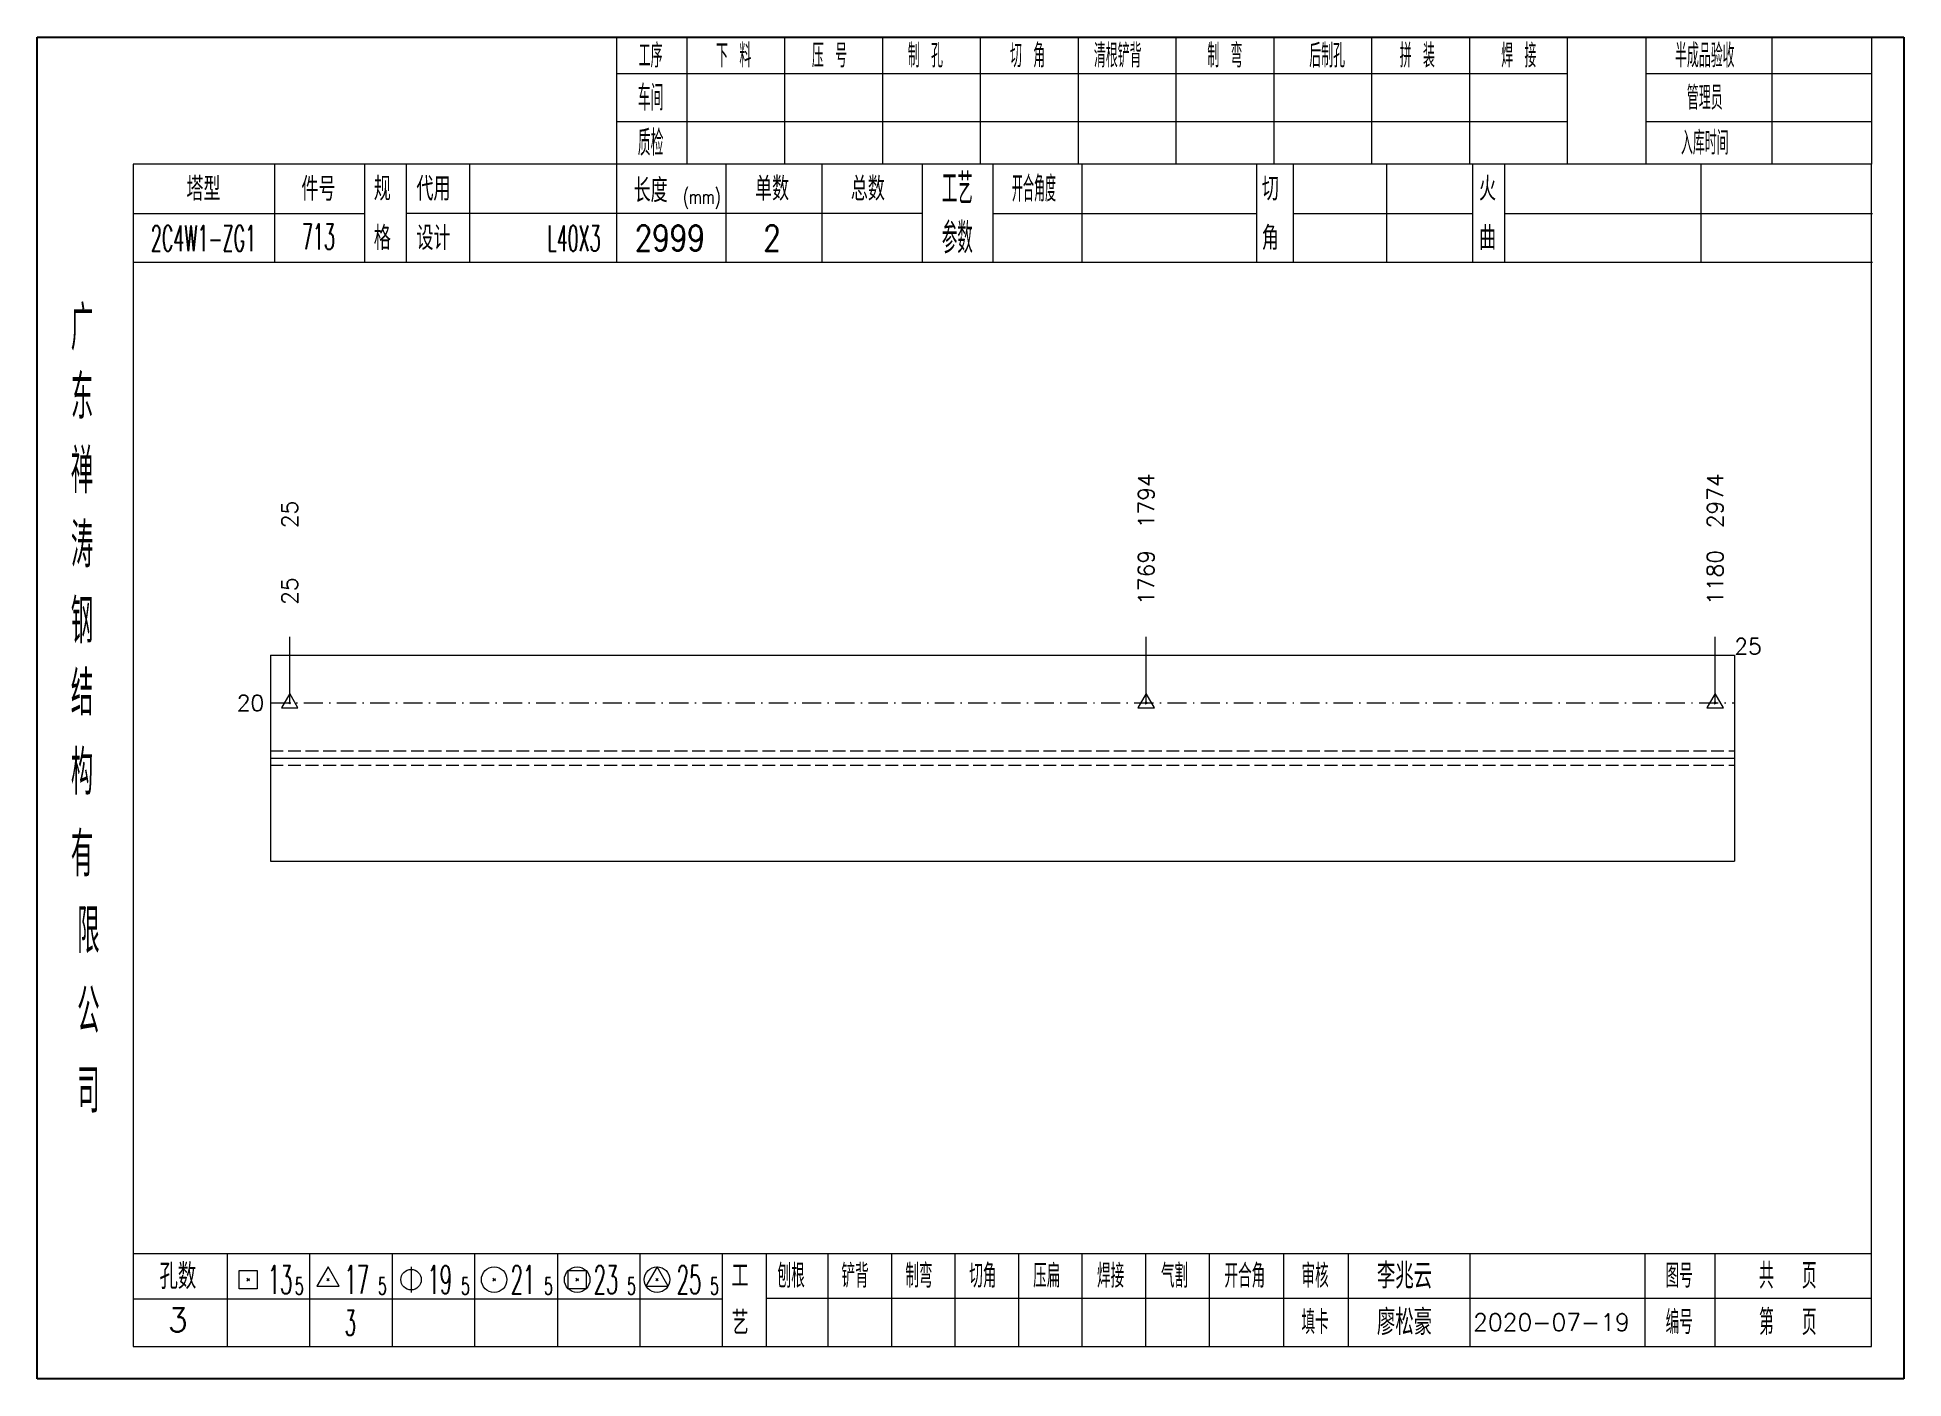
# Model space of a CAD drawing. Extents: x 154981 to 165753, y -86801 to -82885.
# Drawn here: x 159511.4 to 159803.5, y -83126.7 to -82916.7 of the extents above; entities that cross this region are included whole.
import ezdxf
from ezdxf.enums import TextEntityAlignment as Align

# ---------------------------------------------------------------- set-up
doc = ezdxf.new("R2010")
doc.units = 0
doc.header["$MEASUREMENT"] = 0
doc.linetypes.add('一点画线', pattern=[5.2, 3, -1, 0.2, -1])
doc.linetypes.add('虚线', pattern=[2.75, 2, -0.75])
doc.layers.get('0').update_dxf_attribs({"linetype": 'CONTINUOUS', "lineweight": 25})
for name, color, linetype, lineweight in [('1', 7, 'CONTINUOUS', 25), ('4', 7, 'CONTINUOUS', 25), ('5', 7, 'CONTINUOUS', 25)]:
    doc.layers.add(name, color=color, linetype=linetype, lineweight=lineweight)
doc.styles.get("Standard").update_dxf_attribs({"font": 'simplex.shx', "width": 0.7, "height": 3, "bigfont": 'gbhzfs.shx'})

msp = doc.modelspace()

# ---------------------------------------------------------------- texts
at = {"color": 7, "linetype": 'Continuous', "lineweight": 13}
for s, p in [('1794', (159684.98209, -82993.52383)), ('2974', (159774.04666, -82993.52383)), ('25', (159550.91666, -82993.52383))]:
    msp.add_text(s, height=2.5, rotation=90, dxfattribs=at).set_placement(p, align=Align.MIDDLE_LEFT)
at = {"color": 4, "linetype": 'Continuous', "lineweight": 9}
for s, p in [('1769', (159684.98209, -83005.52383)), ('1180', (159774.04666, -83005.52383)), ('25', (159550.91666, -83005.52383))]:
    msp.add_text(s, height=2.5, rotation=90, dxfattribs=at).set_placement(p, align=Align.MIDDLE_LEFT)
at = {"color": 7, "linetype": 'Continuous', "lineweight": 13}
msp.add_text('25', height=2.5, dxfattribs=at).set_placement((159777.04666, -83012.02383), align=Align.MIDDLE_LEFT)
msp.add_text('20', height=2.5, dxfattribs=at).set_placement((159546.91666, -83020.89883), align=Align.MIDDLE_RIGHT)
at = {"layer": '4', "color": 1, "linetype": 'Continuous', "lineweight": 25}
for s, height, width, p in [('工序', 3.7, 0.7, (159607.41666, -82919.56733)), ('下 料', 3.7, 0.7, (159620.41666, -82919.56733)), ('压 号', 3.7, 0.7, (159635.41666, -82919.56733)), ('制 孔', 3.7, 0.7, (159650.41666, -82919.56733)), ('切 角', 3.7, 0.7, (159666.41666, -82919.56733)), ('清根铲背 ', 3.7, 0.7, (159681.41666, -82919.56733)), (' 制 弯', 3.7, 0.7, (159696.41666, -82919.56733)), (' 后制孔', 3.7, 0.7, (159712.41666, -82919.56733)), ('拼 装', 3.7, 0.7, (159727.41666, -82919.56733)), (' 焊 接', 3.7, 0.7, (159742.41666, -82919.56733)), ('半成品验收', 3.7, 0.7, (159772.41666, -82919.56733)), ('车间', 4, 0.7, (159607.41666, -82926.16733)), ('管理员', 3.7, 0.7, (159772.41666, -82926.16733)), ('质检', 4, 0.7, (159607.41666, -82933.22733)), ('入库时间', 3.7, 0.7, (159772.41666, -82933.22733)), ('工艺', 4.8, 0.7, (159655.41666, -82940.40733)), ('开合角度', 4, 0.6, (159667.41666, -82940.40733)), ('(mm)', 2.24, 0.7, (159615.41666, -82941.66733)), ('2C4W1-ZG1', 4, 0.5, (159537.41666, -82948.14733)), ('713', 4, 0.5, (159555.41666, -82947.89733)), ('L40X3', 4, 0.5, (159595.41666, -82948.16733)), ('2999', 4, 0.8, (159610.41666, -82948.11733)), ('2', 4, 0.8, (159626.41666, -82948.11733)), ('参数', 4.8, 0.7, (159655.41666, -82948.11733)), ('广', 6.96, 0.7, (159518.41666, -82962.19733)), ('东', 6.96, 0.7, (159518.41666, -82972.98733)), ('禅', 6.96, 0.7, (159518.41666, -82984.57733)), ('涛', 6.96, 0.7, (159518.41666, -82996.17733)), ('钢', 6.96, 0.7, (159518.41666, -83008.06733)), ('结', 6.96, 0.7, (159518.41666, -83019.37733)), ('构', 6.96, 0.7, (159518.41666, -83031.75733)), ('有', 6.96, 0.7, (159518.41666, -83044.56733)), ('限', 6.96, 0.7, (159519.41666, -83056.56733)), ('公', 6.96, 0.7, (159519.41666, -83069.10733)), ('司', 6.96, 0.7, (159519.41666, -83081.58733)), ('13', 4.47, 0.5, (159549.41666, -83111.16733)), ('5', 2.68, 0.6, (159552.41666, -83112.16733)), ('17', 4.47, 0.5, (159561.41666, -83111.16733)), ('5', 2.68, 0.6, (159565.41666, -83112.16733)), ('19', 4.47, 0.5, (159574.41666, -83111.16733)), ('5', 2.68, 0.6, (159578.41666, -83112.16733)), ('21', 4.47, 0.5, (159587.41666, -83111.16733)), ('5', 2.68, 0.6, (159591.41666, -83112.16733)), ('23', 4.47, 0.5, (159600.41666, -83111.16733)), ('5', 2.68, 0.6, (159604.41666, -83112.16733)), ('25', 4.47, 0.5, (159613.41666, -83111.16733)), ('5', 2.68, 0.6, (159617.41666, -83112.16733)), ('刨根', 3.7, 0.8, (159629.41666, -83110.56733)), ('铲背', 3.7, 0.8, (159639.41666, -83110.56733)), ('制弯', 3.7, 0.8, (159649.41666, -83110.56733)), ('切角', 3.7, 0.8, (159659.41666, -83110.56733)), ('压扁', 3.7, 0.8, (159669.41666, -83110.56733)), ('焊接', 3.7, 0.8, (159679.41666, -83110.56733)), ('气割', 3.7, 0.8, (159689.41666, -83110.56733)), ('开合角', 3.7, 0.8, (159700.41666, -83110.56733)), ('审核', 3.7, 0.8, (159711.41666, -83110.56733)), ('图号', 3.7, 0.8, (159768.41666, -83110.56733)), ('共  页', 4, 0.8, (159785.41666, -83110.56733)), ('3', 4, 0.5, (159560.41666, -83117.91733)), ('填卡', 3.7, 0.8, (159711.41666, -83117.83733)), ('编号', 3.7, 0.8, (159768.41666, -83117.83733)), ('第  页', 4, 0.8, (159785.41666, -83117.83733))]:
    msp.add_text(s, height=height, dxfattribs=dict(at, width=width)).set_placement(p, align=Align.MIDDLE_CENTER)
for s, height, p in [('塔型', 3.7, (159537.41666, -82940.43733)), ('件号', 3.7, (159555.41666, -82940.43733)), ('规', 3.7, (159565.41666, -82940.40733)), ('代用', 3.7, (159573.41666, -82940.40733)), ('长度', 3.7, (159607.41666, -82940.66733)), ('单数', 3.7, (159626.41666, -82940.40733)), ('总数', 3.7, (159641.41666, -82940.40733)), ('切', 3.7, (159704.41666, -82940.40733)), ('火', 3.7, (159738.41666, -82940.40733)), ('格', 3.7, (159565.41666, -82948.11733)), ('设计', 3.7, (159573.41666, -82948.11733)), ('角', 3.7, (159704.41666, -82948.11733)), ('曲', 3.7, (159738.41666, -82948.11733)), ('孔数', 4, (159533.41666, -83110.64733)), ('工', 3.7, (159621.41666, -83110.56733)), ('李兆云', 4, (159725.41666, -83110.56733)), ('3', 3.7, (159533.41666, -83117.47733)), ('艺', 3.7, (159621.41666, -83117.91733)), ('廖松豪', 4, (159725.41666, -83117.83733)), ('2020-07-19', 2.7, (159748.41666, -83117.83733))]:
    msp.add_text(s, height=height, dxfattribs=at).set_placement(p, align=Align.MIDDLE_CENTER)

# ---------------------------------------------------------------- blocks, each defined once
blk = doc.blocks.new('孔17.5')
at = {"layer": '5', "color": 7, "linetype": 'Continuous', "lineweight": 13}
for p, q in [((0, 1), (-0.866, -0.5)), ((-0.1, -0.1), (0.1, 0.1)), ((0.1, -0.1), (-0.1, 0.1)), ((0.866, -0.5), (0, 1)), ((-0.866, -0.5), (0.866, -0.5))]:
    blk.add_line(p, q, dxfattribs=at)
blk = doc.blocks.new('CTJGK')
at = {"color": 6, "linetype": 'Continuous'}
for p, q in [((0, 209.97), (292.13, 209.97)), ((0, 0), (0, 209.97)), ((292.13, 209.97), (292.13, 0)), ((292.13, 0), (0, 0))]:
    blk.add_line(p, q, dxfattribs=at)

# ---------------------------------------------------------------- linework, layer by layer
at = {"color": 7, "linetype": 'Continuous', "lineweight": 13}
for p, q in [((159550.91666, -83020.89883), (159550.91666, -83010.52383)), ((159684.98209, -83020.89883), (159684.98209, -83010.52383)), ((159774.04666, -83020.89883), (159774.04666, -83010.52383))]:
    msp.add_line(p, q, dxfattribs=at)
at = {"color": 7, "linetype": 'Continuous', "lineweight": 18}
for p, q in [((159547.91666, -83013.39883), (159547.91666, -83045.64883)), ((159547.91666, -83013.39883), (159777.04666, -83013.39883)), ((159777.04666, -83013.39883), (159777.04666, -83045.64883)), ((159547.91666, -83029.52383), (159777.04666, -83029.52383))]:
    msp.add_line(p, q, dxfattribs=at)
at = {"color": 1, "linetype": '一点画线', "lineweight": 13}
msp.add_line((159547.91666, -83020.89883), (159777.04666, -83020.89883), dxfattribs=at)
at = {"color": 6, "linetype": '虚线', "lineweight": 18}
for p, q in [((159547.91666, -83028.39883), (159777.04666, -83028.39883)), ((159547.91666, -83030.64883), (159777.04666, -83030.64883))]:
    msp.add_line(p, q, dxfattribs=at)
at = {"layer": '1', "color": 7, "linetype": 'Continuous', "lineweight": 18}
msp.add_line((159547.91666, -83045.64883), (159777.04666, -83045.64883), dxfattribs=at)
at = {"layer": '4', "color": 1, "linetype": 'Continuous', "lineweight": 18}
for p, q in [((159511.41666, -82916.69733), (159511.41666, -83126.66733)), ((159803.54666, -82916.69733), (159511.41666, -82916.69733)), ((159602.04666, -82916.69733), (159602.04666, -82936.53733)), ((159613.07666, -82916.69733), (159613.07666, -82936.55733)), ((159628.38666, -82916.69733), (159628.38666, -82936.55733)), ((159643.70666, -82916.69733), (159643.70666, -82936.55733)), ((159659.01666, -82916.69733), (159659.01666, -82936.55733)), ((159674.32666, -82916.69733), (159674.32666, -82936.55733)), ((159689.63666, -82916.69733), (159689.63666, -82936.55733)), ((159704.95666, -82916.69733), (159704.95666, -82936.55733)), ((159720.26666, -82916.69733), (159720.26666, -82936.55733)), ((159735.57666, -82916.69733), (159735.57666, -82936.55733)), ((159750.88666, -82916.69733), (159750.88666, -82936.53733)), ((159750.88666, -82916.69733), (159750.88666, -82936.55733)), ((159763.16666, -82916.69733), (159763.16666, -82936.55733)), ((159782.91666, -82916.69733), (159782.91666, -82936.55733)), ((159798.49666, -82916.69733), (159798.49666, -82936.55733)), ((159803.54666, -82946.49733), (159803.54666, -82916.69733)), ((159750.88666, -82922.42733), (159602.04666, -82922.42733)), ((159798.49666, -82922.42733), (159763.16666, -82922.42733)), ((159750.88666, -82929.90733), (159602.04666, -82929.90733)), ((159798.49666, -82929.90733), (159763.16666, -82929.90733)), ((159526.42666, -82936.55733), (159526.42666, -83121.61733)), ((159798.49666, -82936.55733), (159526.42666, -82936.55733)), ((159548.54666, -82936.54733), (159548.54666, -82951.96733)), ((159562.69666, -82951.96733), (159562.69666, -82936.55733)), ((159569.19666, -82951.96733), (159569.19666, -82936.55733)), ((159579.06666, -82936.55733), (159579.06666, -82951.96733)), ((159602.04666, -82936.53733), (159602.04666, -82951.96733)), ((159619.16666, -82936.55733), (159619.16666, -82951.96733)), ((159634.21666, -82936.55733), (159634.21666, -82951.96733)), ((159649.91666, -82936.55733), (159649.91666, -82951.96733)), ((159660.97666, -82936.55733), (159660.97666, -82951.96733)), ((159674.92666, -82936.55733), (159674.92666, -82951.96733)), ((159702.22666, -82936.55733), (159702.22666, -82951.96733)), ((159707.98666, -82936.55733), (159707.98666, -82951.96733)), ((159722.60666, -82936.55733), (159722.60666, -82951.96733)), ((159736.06666, -82936.55733), (159736.06666, -82951.96733)), ((159741.05666, -82936.55733), (159741.05666, -82951.96733)), ((159771.79666, -82936.55733), (159771.79666, -82951.96733)), ((159798.49666, -83121.61733), (159798.49666, -82936.55733)), ((159562.69666, -82944.31733), (159526.42666, -82944.31733)), ((159649.91666, -82944.26733), (159569.19666, -82944.26733)), ((159660.97666, -82944.26733), (159702.22666, -82944.26733)), ((159707.98666, -82944.26733), (159736.06666, -82944.26733)), ((159741.05666, -82944.26733), (159798.67666, -82944.26733)), ((159803.54666, -83126.66733), (159803.54666, -82946.49733)), ((159798.67666, -82951.96733), (159526.42666, -82951.96733)), ((159526.42666, -83107.08733), (159798.49666, -83107.08733)), ((159541.11666, -83107.08733), (159541.11666, -83121.61733)), ((159554.04666, -83121.61733), (159554.04666, -83107.08733)), ((159566.97666, -83107.08733), (159566.97666, -83121.61733)), ((159579.89666, -83121.61733), (159579.89666, -83107.08733)), ((159592.82666, -83107.08733), (159592.82666, -83121.61733)), ((159605.75666, -83121.61733), (159605.75666, -83107.08733)), ((159618.67666, -83121.61733), (159618.67666, -83107.08733)), ((159625.54666, -83121.61733), (159625.54666, -83107.08733)), ((159635.20666, -83121.61733), (159635.20666, -83107.08733)), ((159645.14666, -83121.61733), (159645.14666, -83107.08733)), ((159655.08666, -83121.61733), (159655.08666, -83107.08733)), ((159665.03666, -83121.61733), (159665.03666, -83107.08733)), ((159674.97666, -83121.61733), (159674.97666, -83107.08733)), ((159684.91666, -83121.61733), (159684.91666, -83107.08733)), ((159694.86666, -83121.61733), (159694.86666, -83107.08733)), ((159706.50666, -83121.61733), (159706.50666, -83107.08733)), ((159716.65666, -83121.61733), (159716.65666, -83107.08733)), ((159735.71666, -83121.61733), (159735.71666, -83107.08733)), ((159763.09666, -83121.61733), (159763.09666, -83107.08733)), ((159774.05666, -83121.61733), (159774.05666, -83107.08733)), ((159618.67666, -83114.21733), (159526.42666, -83114.21733)), ((159625.50666, -83114.05733), (159798.49666, -83114.05733)), ((159526.42666, -83121.61733), (159798.49666, -83121.61733)), ((159511.41666, -83126.66733), (159803.54666, -83126.66733))]:
    msp.add_line(p, q, dxfattribs=at)
at = {"layer": '4', "color": 7, "linetype": 'Continuous', "lineweight": 13}
for p, q in [((159543.00266, -83112.58133), (159543.00266, -83109.75333)), ((159543.00266, -83109.75333), (159545.83066, -83109.75333)), ((159544.21666, -83111.36733), (159544.61666, -83110.96733)), ((159544.61666, -83111.36733), (159544.21666, -83110.96733)), ((159545.83066, -83109.75333), (159545.83066, -83112.58133)), ((159556.91666, -83109.16733), (159555.18466, -83112.16733)), ((159556.71666, -83111.36733), (159557.11666, -83110.96733)), ((159557.11666, -83111.36733), (159556.71666, -83110.96733)), ((159558.64866, -83112.16733), (159556.91666, -83109.16733)), ((159569.91666, -83109.16733), (159569.91666, -83113.16733)), ((159582.71666, -83111.36733), (159583.11666, -83110.96733)), ((159583.11666, -83111.36733), (159582.71666, -83110.96733)), ((159594.50266, -83112.58133), (159594.50266, -83109.75333)), ((159594.50266, -83109.75333), (159597.33066, -83109.75333)), ((159595.71666, -83111.36733), (159596.11666, -83110.96733)), ((159596.11666, -83111.36733), (159595.71666, -83110.96733)), ((159597.33066, -83109.75333), (159597.33066, -83112.58133)), ((159608.41666, -83109.16733), (159606.68466, -83112.16733)), ((159608.21666, -83111.36733), (159608.61666, -83110.96733)), ((159608.61666, -83111.36733), (159608.21666, -83110.96733)), ((159610.14866, -83112.16733), (159608.41666, -83109.16733)), ((159545.83066, -83112.58133), (159543.00266, -83112.58133)), ((159555.18466, -83112.16733), (159558.64866, -83112.16733)), ((159597.33066, -83112.58133), (159594.50266, -83112.58133)), ((159606.68466, -83112.16733), (159610.14866, -83112.16733))]:
    msp.add_line(p, q, dxfattribs=at)
for centre, radius in [((159569.91666, -83111.16733), 1.6), ((159582.91666, -83111.16733), 2), ((159595.91666, -83111.16733), 2), ((159608.41666, -83111.16733), 2)]:
    msp.add_circle(centre, radius, dxfattribs=at)

# ---------------------------------------------------------------- block references
at = {"color": 0, "linetype": 'Continuous'}
msp.add_blockref('CTJGK', (159511.41666, -83126.66733), dxfattribs=at)
at = {"color": 4, "linetype": 'Continuous', "lineweight": 9, "xscale": 1.5, "yscale": 1.5, "zscale": 1.5}
for p in [(159550.91666, -83020.89883), (159684.98209, -83020.89883), (159774.04666, -83020.89883)]:
    msp.add_blockref('孔17.5', p, dxfattribs=at)

msp.set_redraw_order([(e.dxf.handle, doc.entitydb.next_handle()) for e in msp.query("TEXT MTEXT ATTDEF DIMENSION ARC_DIMENSION")])  # texts and dimensions are drawn at this point

doc.saveas('drawing.dxf')
